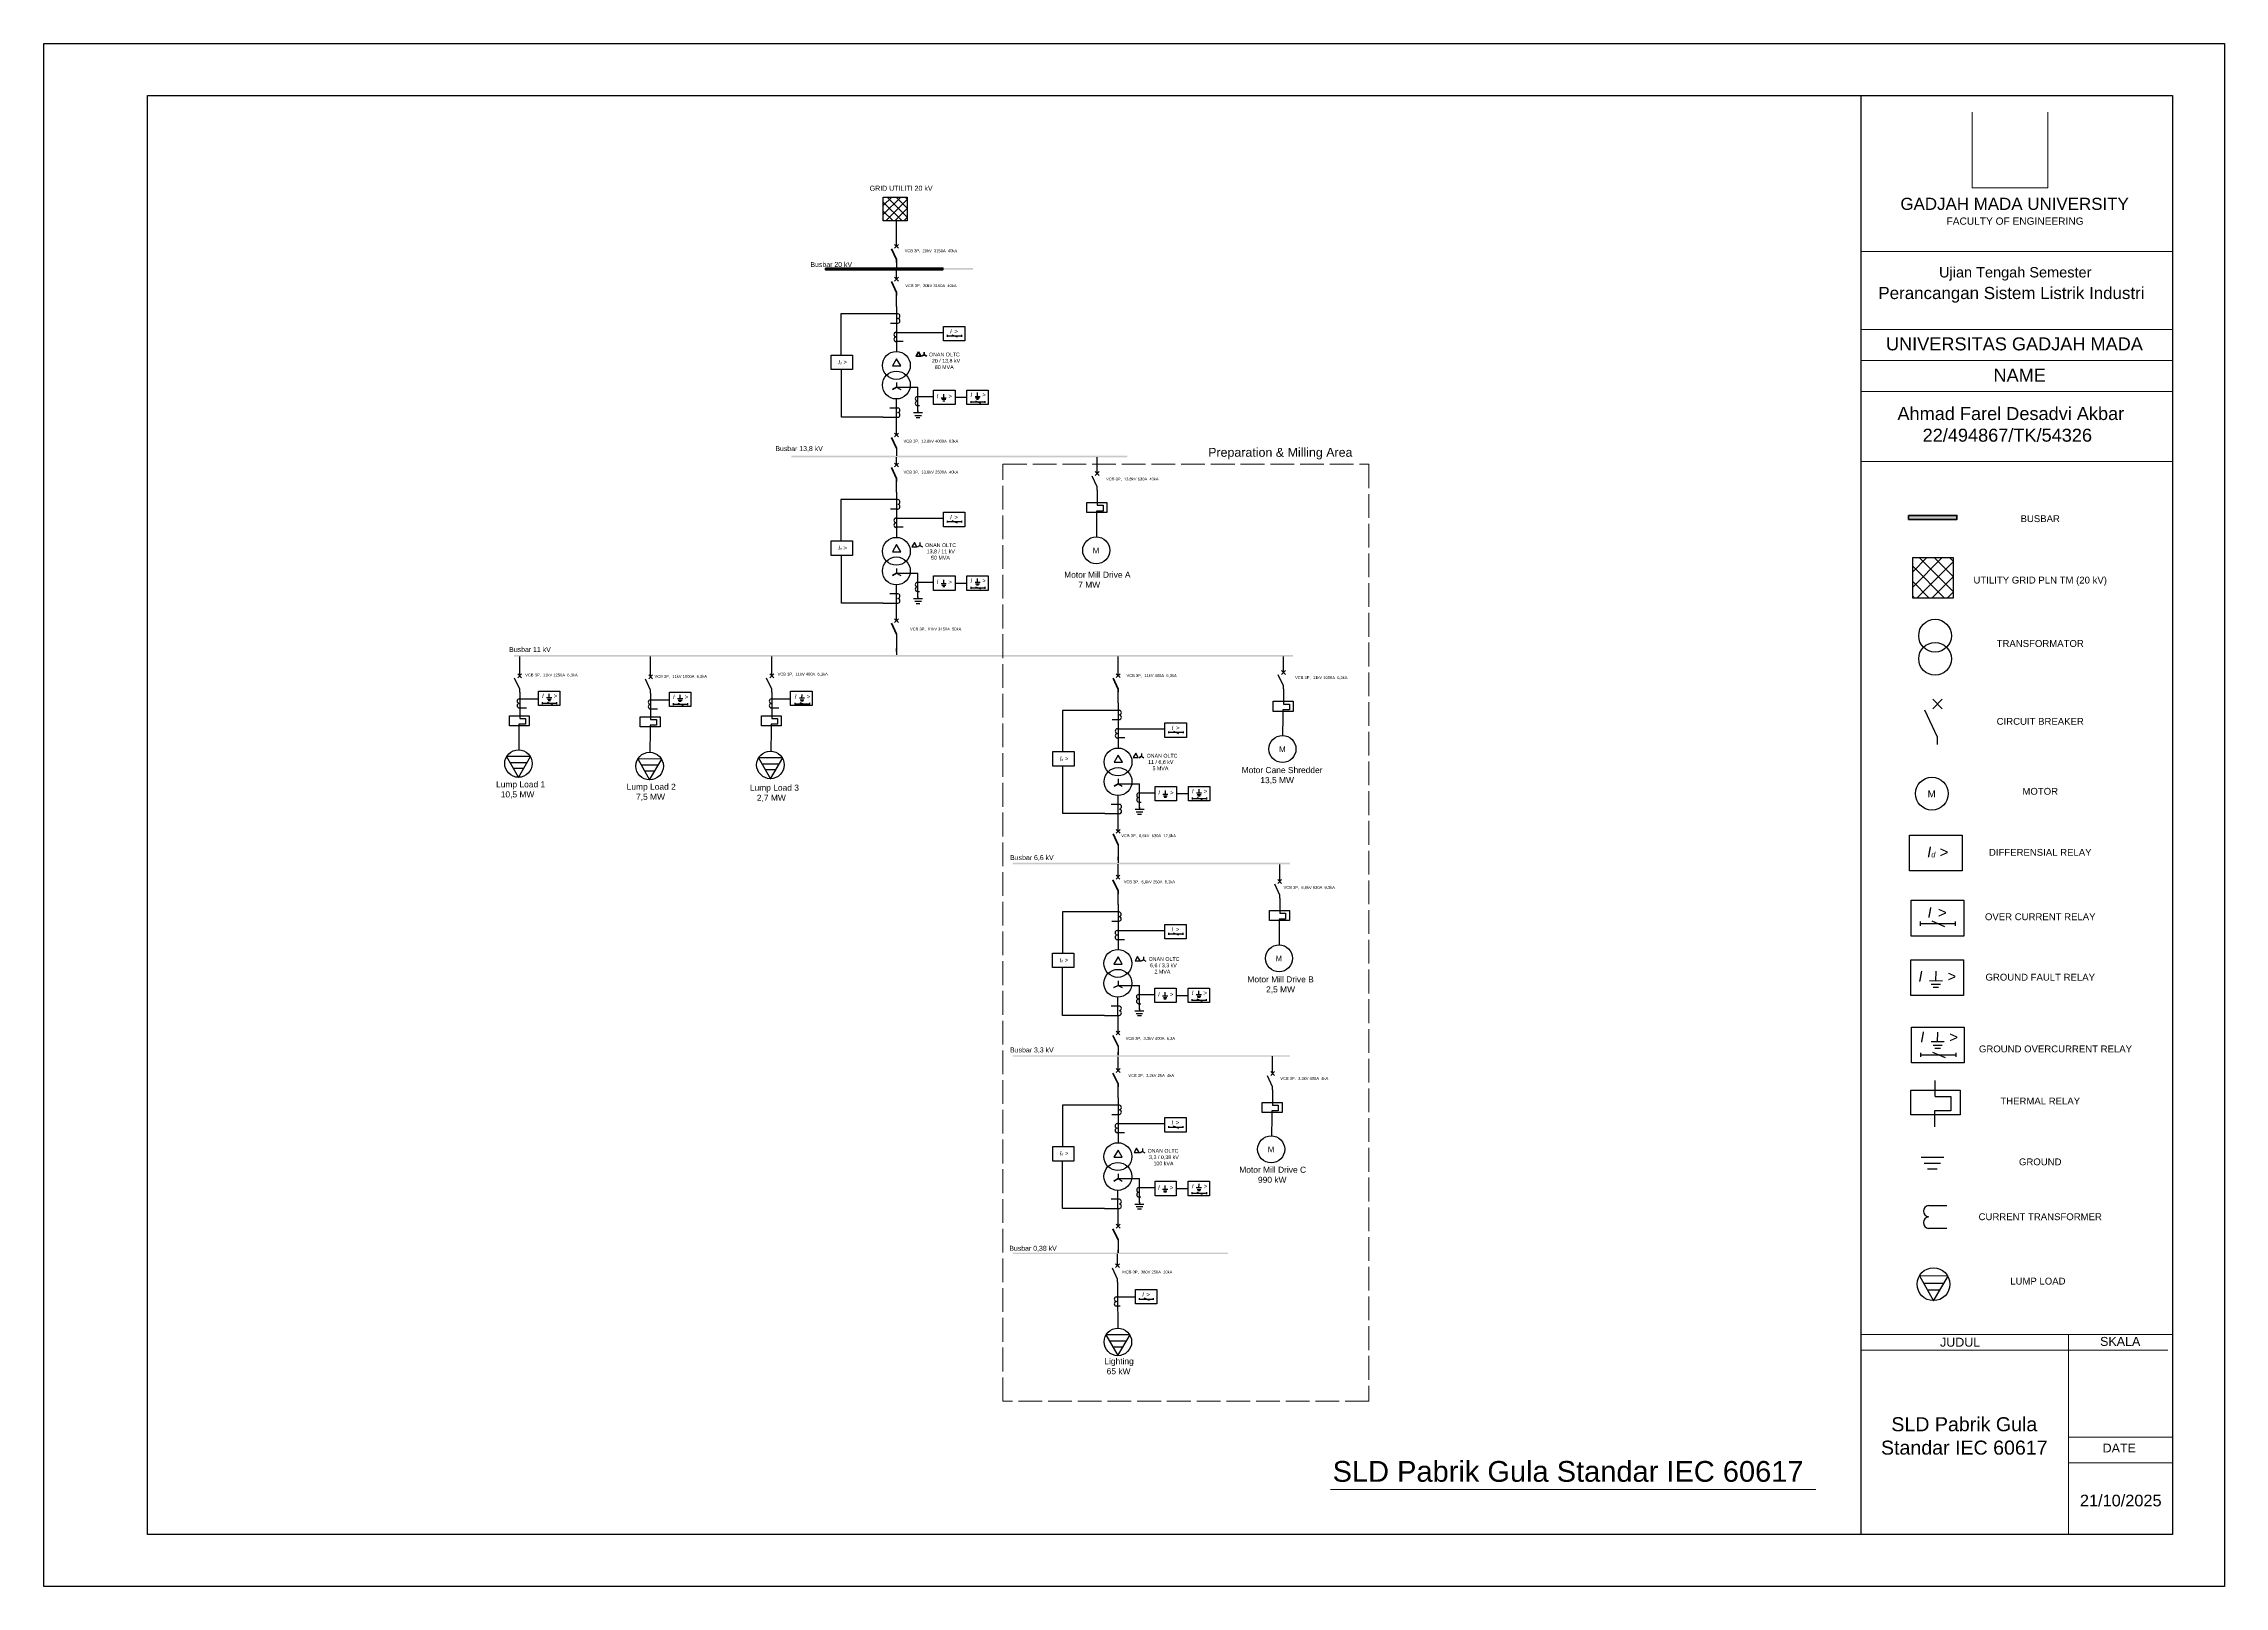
# Model space of a CAD drawing. Header units: inches. Extents: x 706 to 1807, y 1022 to 1800.
import ezdxf

# ---------------------------------------------------------------- set-up
doc = ezdxf.new("R2010")
doc.units = ezdxf.units.IN
doc.header["$MEASUREMENT"] = 0
doc.linetypes.add('ACAD_ISO02W100', pattern=[15, 12, -3])
doc.layers.add('Area_Boundary', color=9, linetype='ACAD_ISO02W100')
doc.layers.add('DOOR WINDOW 1 300', color=90, linetype='Continuous', lineweight=5)
doc.styles.add('750 judulskala150)', font='arial.ttf', dxfattribs={"height": 750})
doc.styles.get("Standard").update_dxf_attribs({"font": 'arial.ttf'})

msp = doc.modelspace()

# ---------------------------------------------------------------- hatches: boundary and pattern name
h = msp.add_hatch()
h.set_pattern_fill('ANSI37', color=256, scale=1.009784)
h.set_pattern_definition([(45, (1070.0684, 1599.232), (-2.26703, 2.26703), []), (135, (1070.0684, 1599.232), (-2.26703, -2.26703), [])])
h.paths.add_polyline_path([(1142.5, 1722.8), (1130.4, 1722.8), (1130.4, 1710.7), (1142.5, 1710.7)])
h = msp.add_hatch(color=256)
h.dxf.hatch_style = 1
h.paths.add_polyline_path([(1175.7, 1686.9), (1101.2, 1686.9), (1101.2, 1686.1), (1175.7, 1686.1)])
h = msp.add_hatch(color=256)
h.dxf.hatch_style = 1
h.paths.add_polyline_path([(1083.9, 1591.5), (1253.6, 1591.5), (1253.6, 1592.3), (1083.9, 1592.3)])
h = msp.add_hatch(color=256)
h.dxf.hatch_style = 1
h.paths.add_polyline_path([(1648, 1560.1), (1672.4, 1560.1), (1672.4, 1562.1), (1648, 1562.1)])
h = msp.add_hatch()
h.set_pattern_fill('ANSI37', color=256, scale=1.701724)
h.set_pattern_definition([(45, (1548.3597, 1332.524), (-3.82048, 3.82048), []), (135, (1548.3597, 1332.524), (-3.82048, -3.82048), [])])
h.paths.add_polyline_path([(1670.5, 1540.8), (1650.1, 1540.8), (1650.1, 1520.4), (1670.5, 1520.4)])
h = msp.add_hatch(color=256)
h.dxf.hatch_style = 1
h.paths.add_polyline_path([(943.9, 1490.8), (1337.3, 1490.9), (1337.3, 1491.7), (943.9, 1491.6)])
h = msp.add_hatch(color=256)
h.dxf.hatch_style = 1
h.paths.add_polyline_path([(1195.7, 1386.1), (1335.7, 1386.1), (1335.7, 1386.9), (1195.7, 1386.9)])
h = msp.add_hatch(color=256)
h.dxf.hatch_style = 1
h.paths.add_polyline_path([(1195.7, 1288.9), (1335.7, 1288.9), (1335.7, 1289.7), (1195.7, 1289.7)])
h = msp.add_hatch(color=256)
h.dxf.hatch_style = 1
h.paths.add_polyline_path([(1195.7, 1189.3), (1304.4, 1189.3), (1304.4, 1190.1), (1195.7, 1190.1)])

# ---------------------------------------------------------------- linework, layer by layer
for p, q in [((1130.4, 1710.7), (1130.4, 1722.8)), ((1130.4, 1722.8), (1142.5, 1722.8)), ((1142.5, 1722.8), (1142.5, 1710.7)), ((1142.5, 1710.7), (1130.4, 1710.7)), ((1137.1, 1698), (1137.1, 1710.7)), ((1137.1, 1689.7), (1137.1, 1686.9)), ((1137.1, 1681.3), (1137.1, 1686.1)), ((1130.3, 1663.8), (1109, 1663.8)), ((1109, 1663.8), (1109, 1643)), ((1137.1, 1667.6), (1137.1, 1673.1)), ((1137.1, 1667.6), (1137.1, 1644.8)), ((1144.2, 1654.5), (1160.8, 1654.5)), ((1162.6, 1653.2), (1162.6, 1652.3)), ((1162.6, 1652.8), (1169.8, 1652.8)), ((1165, 1653.3), (1167.6, 1652.2)), ((1169.8, 1653.2), (1169.8, 1652.3)), ((1109.2, 1611.7), (1109.2, 1635.7)), ((1137.1, 1626.8), (1135, 1625.6)), ((1135, 1625.6), (1137.1, 1626.8)), ((1137.1, 1629.2), (1137.1, 1626.8)), ((1137.1, 1626.8), (1139.2, 1625.6)), ((1137.1, 1626.8), (1147.9, 1626.8)), ((1137.1, 1602.7), (1137.1, 1620.8)), ((1147.5, 1622.2), (1149, 1622.2)), ((1147.9, 1614.5), (1147.9, 1626.8)), ((1155, 1622.2), (1155.8, 1622.2)), ((1160, 1620.7), (1161.9, 1620.7)), ((1160.4, 1620), (1161.5, 1620)), ((1160.9, 1621.3), (1161, 1623.3)), ((1166.6, 1621.8), (1172.5, 1621.8)), ((1174.5, 1619.8), (1174.5, 1618.9)), ((1174.5, 1619.4), (1181.7, 1619.4)), ((1176.9, 1619.9), (1179.5, 1618.8)), ((1177, 1621.4), (1178.9, 1621.4)), ((1177.4, 1620.7), (1178.5, 1620.7)), ((1178, 1622), (1178, 1624.1)), ((1181.7, 1619.8), (1181.7, 1618.9)), ((1130.3, 1611.7), (1109.2, 1611.7)), ((1146.3, 1612.6), (1149.6, 1612.6)), ((1146.9, 1611.5), (1148.9, 1611.5)), ((1147.5, 1617.5), (1148.6, 1617.5)), ((1147.9, 1614.9), (1147.9, 1613.8)), ((1137.1, 1596), (1137.1, 1592.2)), ((1137.1, 1587.5), (1137.1, 1591.5)), ((1238.4, 1583.2), (1238.4, 1591.5)), ((1137.1, 1573.8), (1137.1, 1579.3)), ((1238.4, 1576.5), (1235.8, 1581.9)), ((1237.4, 1584.2), (1239.4, 1582.2)), ((1239.4, 1584.2), (1237.4, 1582.2)), ((1238.4, 1574.9), (1238.4, 1576.5)), ((1238.4, 1574.9), (1238.4, 1568.6)), ((1130.3, 1570.1), (1109, 1570.1)), ((1109, 1570.1), (1109, 1549.2)), ((1137.1, 1573.8), (1137.1, 1551)), ((1241.4, 1564.3), (1238, 1564.3)), ((1238, 1564.3), (1238, 1561)), ((1238.4, 1568.6), (1238.4, 1567.2)), ((1238.4, 1567.2), (1241.4, 1567.2)), ((1241.4, 1567.2), (1241.4, 1564.3)), ((1144.2, 1560.7), (1160.8, 1560.7)), ((1162.6, 1559.4), (1162.6, 1558.5)), ((1162.6, 1559), (1169.8, 1559)), ((1165, 1559.5), (1167.6, 1558.4)), ((1169.8, 1559.4), (1169.8, 1558.5)), ((1238, 1561), (1238, 1551.4)), ((1109.2, 1517.9), (1109.2, 1541.9)), ((1148.9, 1546.9), (1147.7, 1546.2)), ((1147.7, 1546.2), (1148.9, 1546.9)), ((1148.9, 1548.4), (1148.9, 1546.9)), ((1148.9, 1546.9), (1150.2, 1546.2)), ((1137.1, 1533), (1135, 1531.8)), ((1135, 1531.8), (1137.1, 1533)), ((1137.1, 1535.4), (1137.1, 1533)), ((1137.1, 1533), (1139.2, 1531.8)), ((1137.1, 1533), (1147.9, 1533)), ((1147.9, 1520.7), (1147.9, 1533)), ((1650.1, 1520.4), (1650.1, 1540.8)), ((1650.1, 1540.8), (1670.5, 1540.8)), ((1670.5, 1540.8), (1670.5, 1520.4)), ((1137.1, 1509), (1137.1, 1527)), ((1147.5, 1528.4), (1149, 1528.4)), ((1147.5, 1523.7), (1148.6, 1523.7)), ((1147.9, 1521.1), (1147.9, 1520)), ((1155, 1528.4), (1155.8, 1528.4)), ((1160, 1526.9), (1161.9, 1526.9)), ((1160.4, 1526.2), (1161.5, 1526.2)), ((1160.9, 1527.5), (1161, 1529.6)), ((1166.6, 1528), (1172.5, 1528)), ((1174.5, 1526), (1174.5, 1525.1)), ((1174.5, 1525.6), (1181.7, 1525.6)), ((1176.9, 1526.1), (1179.5, 1525)), ((1177, 1527.6), (1178.9, 1527.6)), ((1177.4, 1527), (1178.5, 1527)), ((1178, 1528.2), (1178, 1530.3)), ((1181.7, 1526), (1181.7, 1525.1)), ((1670.5, 1520.4), (1650.1, 1520.4)), ((1130.3, 1517.9), (1109.2, 1517.9)), ((1146.3, 1518.8), (1149.6, 1518.8)), ((1146.9, 1517.7), (1148.9, 1517.7)), ((1137.1, 1502.2), (1137, 1494.9)), ((946.8, 1481.2), (946.8, 1490.9)), ((1012.9, 1489.1), (1012.9, 1490.9)), ((1012.9, 1480.6), (1012.9, 1489.1)), ((1074.1, 1481.2), (1074.1, 1490.9)), ((1137, 1493.4), (1137, 1491.7)), ((1249, 1481.2), (1249, 1490.9)), ((1332.4, 1482.9), (1332.4, 1490.9)), ((946.8, 1474.4), (944.2, 1479.9)), ((945.8, 1482.1), (947.7, 1480.2)), ((947.7, 1482.1), (945.8, 1480.2)), ((1012.9, 1473.9), (1010.4, 1479.4)), ((1012, 1481.6), (1013.9, 1479.7)), ((1013.9, 1481.6), (1012, 1479.7)), ((1074.1, 1474.4), (1071.5, 1479.9)), ((1073.1, 1482.1), (1075.1, 1480.2)), ((1075.1, 1482.1), (1073.1, 1480.2)), ((1332.4, 1476.1), (1329.8, 1481.6)), ((1331.4, 1483.9), (1333.4, 1481.9)), ((1333.4, 1483.9), (1331.4, 1481.9)), ((1332.4, 1474.6), (1332.4, 1476.1)), ((946.8, 1472.9), (946.8, 1474.4)), ((946.8, 1472.9), (946.8, 1466.5)), ((946.8, 1466.5), (946.8, 1460.9)), ((950.6, 1469.6), (956.3, 1469.6)), ((958.2, 1467.8), (958.2, 1466.9)), ((958.2, 1467.4), (965.4, 1467.4)), ((960.7, 1467.9), (963.3, 1466.8)), ((960.8, 1469.4), (962.7, 1469.4)), ((961.2, 1468.7), (962.3, 1468.7)), ((961.7, 1470), (961.7, 1472)), ((965.4, 1467.8), (965.4, 1466.9)), ((1012.9, 1472.4), (1012.9, 1473.9)), ((1012.9, 1472.4), (1012.9, 1466)), ((1012.9, 1466), (1012.9, 1460.4)), ((1016.8, 1469.1), (1022.4, 1469.1)), ((1024.3, 1467.3), (1024.3, 1466.4)), ((1024.3, 1466.9), (1031.5, 1466.9)), ((1026.7, 1467.4), (1029.4, 1466.3)), ((1026.9, 1468.9), (1028.8, 1468.9)), ((1027.2, 1468.3), (1028.4, 1468.3)), ((1027.8, 1469.5), (1027.8, 1471.6)), ((1031.5, 1467.3), (1031.5, 1466.4)), ((1074.1, 1472.9), (1074.1, 1474.4)), ((1074.1, 1472.9), (1074.1, 1466.5)), ((1074.1, 1466.5), (1074.1, 1460.9)), ((1078, 1469.6), (1083.6, 1469.6)), ((1085.8, 1467.6), (1085.8, 1466.7)), ((1085.8, 1467.1), (1093.1, 1467.1)), ((1088.3, 1467.7), (1090.9, 1466.6)), ((1088.4, 1469.1), (1090.3, 1469.1)), ((1088.8, 1468.5), (1089.9, 1468.5)), ((1089.3, 1469.8), (1089.4, 1471.8)), ((1093.1, 1467.6), (1093.1, 1466.7)), ((1249, 1467.5), (1249, 1473)), ((1249, 1467.5), (1249, 1444.7)), ((1332.4, 1474.6), (1332.4, 1468.3)), ((1332.4, 1468.3), (1332.4, 1466.9)), ((1332.4, 1466.9), (1335.4, 1466.9)), ((1335.4, 1466.9), (1335.4, 1464)), ((1660.2, 1469.3), (1665, 1464.5)), ((1665, 1469.3), (1660.2, 1464.5)), ((946.4, 1453.4), (946.3, 1443.8)), ((949.7, 1456.7), (946.4, 1456.7)), ((946.4, 1456.7), (946.4, 1453.4)), ((946.8, 1460.9), (946.8, 1459.6)), ((946.8, 1459.6), (949.7, 1459.6)), ((949.7, 1459.6), (949.7, 1456.7)), ((1015.9, 1456.2), (1012.6, 1456.2)), ((1012.6, 1456.2), (1012.6, 1452.9)), ((1012.9, 1460.4), (1012.9, 1459.1)), ((1012.9, 1459.1), (1015.9, 1459.1)), ((1015.9, 1459.1), (1015.9, 1456.2)), ((1073.7, 1453.4), (1073.6, 1443.7)), ((1077, 1456.7), (1073.7, 1456.7)), ((1073.7, 1456.7), (1073.7, 1453.4)), ((1074.1, 1460.9), (1074.1, 1459.6)), ((1074.1, 1459.6), (1077, 1459.6)), ((1077, 1459.6), (1077, 1456.7)), ((1242.1, 1463.7), (1220.9, 1463.7)), ((1220.9, 1463.7), (1220.9, 1442.9)), ((1256, 1454.4), (1272.6, 1454.4)), ((1332.1, 1460.7), (1332, 1451.1)), ((1335.4, 1464), (1332.1, 1464)), ((1332.1, 1464), (1332.1, 1460.7)), ((1662.6, 1450.2), (1656.3, 1463.8)), ((1012.6, 1452.9), (1012.5, 1443.2)), ((1012.5, 1443.2), (1012.5, 1442.6)), ((1073.6, 1443.7), (1073.7, 1443.1)), ((1274.4, 1453.1), (1274.4, 1452.2)), ((1274.4, 1452.7), (1281.7, 1452.7)), ((1276.9, 1453.2), (1279.5, 1452.1)), ((1281.7, 1453.1), (1281.7, 1452.2)), ((1662.6, 1446.5), (1662.6, 1450.2)), ((941.9, 1437.4), (950.6, 1437.4)), ((943.6, 1434.5), (948.8, 1434.5)), ((1008.1, 1436.2), (1016.8, 1436.2)), ((1009.8, 1433.2), (1015.1, 1433.2)), ((1069.2, 1436.7), (1077.9, 1436.7)), ((1070.9, 1433.8), (1076.1, 1433.8)), ((1221, 1411.6), (1221, 1435.6)), ((1260.7, 1440.6), (1259.5, 1439.8)), ((1259.5, 1439.8), (1260.7, 1440.6)), ((1260.7, 1442), (1260.7, 1440.6)), ((1260.7, 1440.6), (1262, 1439.8)), ((1249, 1426.7), (1246.9, 1425.5)), ((1246.9, 1425.5), (1249, 1426.7)), ((1249, 1402.6), (1248.9, 1420.7)), ((1249, 1429.1), (1249, 1426.7)), ((1249, 1426.7), (1251, 1425.5)), ((1249, 1426.7), (1259.8, 1426.7)), ((1259.4, 1422.1), (1260.9, 1422.1)), ((1259.8, 1414.4), (1259.8, 1426.7)), ((1266.8, 1422.1), (1267.6, 1422.1)), ((1271.9, 1420.6), (1273.7, 1420.6)), ((1272.8, 1421.2), (1272.8, 1423.2)), ((1278.4, 1421.7), (1284.4, 1421.7)), ((1288.9, 1421.3), (1290.8, 1421.3)), ((1289.2, 1420.6), (1290.4, 1420.6)), ((1289.8, 1421.9), (1289.8, 1424)), ((1242.2, 1411.6), (1221, 1411.6)), ((1258.1, 1412.5), (1261.4, 1412.5)), ((1258.8, 1411.4), (1260.8, 1411.4)), ((1259.4, 1417.4), (1260.5, 1417.4)), ((1259.8, 1414.8), (1259.8, 1413.7)), ((1272.2, 1419.9), (1273.3, 1419.9)), ((1286.3, 1419.7), (1286.3, 1418.8)), ((1286.3, 1419.3), (1293.5, 1419.3)), ((1288.7, 1419.8), (1291.4, 1418.7)), ((1293.5, 1419.7), (1293.5, 1418.8)), ((1249, 1395.9), (1249, 1389.8)), ((1249, 1388.2), (1249, 1386.8)), ((1248.9, 1379.5), (1248.9, 1386.1)), ((1329.6, 1378.3), (1331.5, 1376.3)), ((1331.5, 1378.3), (1329.6, 1376.3)), ((1330.6, 1377.3), (1330.6, 1386)), ((1248.9, 1365.7), (1248.9, 1371.2)), ((1248.9, 1365.7), (1248.9, 1343)), ((1330.6, 1370.5), (1328, 1376)), ((1330.6, 1369), (1330.6, 1370.5)), ((1330.6, 1369), (1330.6, 1362.7)), ((1242, 1362), (1220.8, 1362)), ((1220.8, 1362), (1220.8, 1341.2)), ((1333.5, 1358.4), (1330.2, 1358.4)), ((1330.2, 1358.4), (1330.2, 1355.1)), ((1330.2, 1355.1), (1330.3, 1345.5)), ((1330.6, 1362.7), (1330.6, 1361.3)), ((1330.6, 1361.3), (1333.5, 1361.3)), ((1333.5, 1361.3), (1333.5, 1358.4)), ((1653.8, 1357.2), (1653.8, 1355)), ((1653.8, 1356.1), (1671.6, 1356.1)), ((1659.8, 1357.5), (1666.2, 1354.7)), ((1671.6, 1357.2), (1671.6, 1355)), ((1255.9, 1352.7), (1272.5, 1352.7)), ((1274.3, 1351.4), (1274.3, 1350.5)), ((1274.3, 1350.9), (1281.6, 1350.9)), ((1276.8, 1351.5), (1279.4, 1350.4)), ((1281.6, 1351.4), (1281.6, 1350.5)), ((1220.9, 1309.8), (1220.9, 1333.9)), ((1261.7, 1337.9), (1260.4, 1337.2)), ((1260.4, 1337.2), (1261.7, 1337.9)), ((1261.7, 1339.4), (1261.7, 1337.9)), ((1261.7, 1337.9), (1263, 1337.2)), ((1248.9, 1324.9), (1246.8, 1323.8)), ((1246.8, 1323.8), (1248.9, 1324.9)), ((1248.9, 1327.3), (1248.9, 1324.9)), ((1248.9, 1324.9), (1250.9, 1323.8)), ((1248.9, 1324.9), (1259.7, 1324.9)), ((1259.7, 1312.7), (1259.7, 1324.9)), ((1272.7, 1319.5), (1272.7, 1321.5)), ((1289.7, 1320.2), (1289.7, 1322.2)), ((1659.5, 1325.5), (1664.1, 1325.5)), ((1660.4, 1324), (1663.2, 1324)), ((1661.8, 1327.1), (1661.9, 1332.1)), ((1248.9, 1300.9), (1248.8, 1319)), ((1258, 1310.8), (1261.3, 1310.8)), ((1259.3, 1320.4), (1260.8, 1320.4)), ((1259.3, 1315.7), (1260.4, 1315.7)), ((1259.7, 1313.1), (1259.7, 1311.9)), ((1266.7, 1320.4), (1267.5, 1320.4)), ((1271.8, 1318.8), (1273.6, 1318.8)), ((1272.1, 1318.2), (1273.2, 1318.2)), ((1278.3, 1319.9), (1284.3, 1319.9)), ((1286.2, 1318), (1286.2, 1317.1)), ((1286.2, 1317.5), (1293.4, 1317.5)), ((1288.6, 1318.1), (1291.3, 1317)), ((1288.8, 1319.5), (1290.7, 1319.5)), ((1289.1, 1318.9), (1290.3, 1318.9)), ((1293.4, 1318), (1293.4, 1317.1)), ((1242, 1309.8), (1220.9, 1309.8)), ((1258.7, 1309.7), (1260.7, 1309.7)), ((1662.7, 1296.4), (1662.8, 1301.4)), ((1248.9, 1294.2), (1248.9, 1291.2)), ((1248.9, 1282), (1248.9, 1288.9)), ((1326.9, 1280.5), (1326.9, 1289.2)), ((1654.1, 1290.9), (1654.1, 1288.8)), ((1654.1, 1289.8), (1671.9, 1289.8)), ((1660.1, 1291.2), (1666.5, 1288.5)), ((1660.4, 1294.8), (1665, 1294.8)), ((1661.3, 1293.2), (1664.1, 1293.2)), ((1671.9, 1290.9), (1671.9, 1288.8)), ((1326.9, 1273.7), (1324.4, 1279.2)), ((1326, 1281.5), (1327.9, 1279.5)), ((1327.9, 1281.5), (1326, 1279.5)), ((1248.9, 1268.2), (1248.9, 1273.7)), ((1248.9, 1268.2), (1248.9, 1245.5)), ((1326.9, 1272.2), (1326.9, 1273.7)), ((1326.9, 1272.2), (1326.9, 1265.9)), ((1661.5, 1268.8), (1661.5, 1277)), ((1661.5, 1268.8), (1669.3, 1268.8)), ((1669.3, 1268.8), (1669.3, 1261.7)), ((1242.1, 1264.5), (1220.8, 1264.5)), ((1220.8, 1264.5), (1220.8, 1243.7)), ((1255.9, 1255.2), (1272.5, 1255.2)), ((1326.5, 1258.3), (1326.4, 1249.1)), ((1329.8, 1261.6), (1326.5, 1261.6)), ((1326.5, 1261.6), (1326.5, 1258.3)), ((1326.9, 1265.9), (1326.9, 1264.5)), ((1326.9, 1264.5), (1329.8, 1264.5)), ((1329.8, 1264.5), (1329.8, 1261.6)), ((1669.3, 1261.7), (1661.1, 1261.7)), ((1661.1, 1261.7), (1661.1, 1253.6)), ((1274.3, 1253.9), (1274.3, 1253)), ((1274.3, 1253.4), (1281.6, 1253.4)), ((1276.8, 1254), (1279.4, 1252.9)), ((1281.6, 1253.9), (1281.6, 1253)), ((1220.9, 1212.3), (1220.9, 1236.3)), ((1261.2, 1241.1), (1259.9, 1240.4)), ((1259.9, 1240.4), (1261.2, 1241.1)), ((1261.2, 1242.6), (1261.2, 1241.1)), ((1261.2, 1241.1), (1262.4, 1240.4)), ((1655.9, 1235.2), (1664.2, 1235.2)), ((1248.9, 1227.4), (1246.8, 1226.2)), ((1246.8, 1226.2), (1248.9, 1227.4)), ((1248.9, 1229.8), (1248.9, 1227.4)), ((1248.9, 1227.4), (1251, 1226.2)), ((1248.9, 1227.4), (1259.7, 1227.4)), ((1259.3, 1222.9), (1260.8, 1222.9)), ((1259.7, 1215.2), (1259.7, 1227.4)), ((1266.8, 1222.9), (1267.6, 1222.9)), ((1272.7, 1222), (1272.7, 1224)), ((1278.3, 1222.4), (1284.3, 1222.4)), ((1289.7, 1222.7), (1289.8, 1224.7)), ((1657.5, 1232.4), (1662.5, 1232.4)), ((1242.1, 1212.3), (1220.9, 1212.3)), ((1248.9, 1203.4), (1248.8, 1221.5)), ((1258, 1213.3), (1261.4, 1213.3)), ((1258.7, 1212.1), (1260.7, 1212.1)), ((1259.3, 1218.2), (1260.4, 1218.2)), ((1259.7, 1215.6), (1259.7, 1214.4)), ((1271.8, 1221.3), (1273.6, 1221.3)), ((1272.1, 1220.7), (1273.3, 1220.7)), ((1286.2, 1220.5), (1286.2, 1219.6)), ((1286.2, 1220), (1293.5, 1220)), ((1288.7, 1220.6), (1291.3, 1219.5)), ((1288.8, 1222), (1290.7, 1222)), ((1289.2, 1221.4), (1290.3, 1221.4)), ((1293.5, 1220.5), (1293.5, 1219.6)), ((1248.7, 1183.5), (1248.7, 1189.5)), ((1248.9, 1196.6), (1248.9, 1191.4)), ((1248.7, 1176.7), (1246.1, 1182.2)), ((1247.7, 1184.4), (1249.6, 1182.5)), ((1249.6, 1184.4), (1247.7, 1182.5)), ((1248.7, 1175.2), (1248.7, 1176.7)), ((1248.7, 1175.2), (1248.7, 1168.8)), ((1248.7, 1168.8), (1248.8, 1152)), ((1252.1, 1167.7), (1257.7, 1167.7)), ((1261.9, 1167.2), (1264.6, 1166)), ((1655.6, 1174.7), (1665.9, 1174.7)), ((1657.6, 1171.2), (1663.8, 1171.2)), ((1259.5, 1167), (1259.5, 1166.2)), ((1259.5, 1166.6), (1266.7, 1166.6)), ((1266.7, 1167), (1266.7, 1166.2)), ((1244.5, 1145.6), (1253.2, 1145.6)), ((1246.2, 1142.6), (1251.5, 1142.6))]:
    msp.add_line(p, q)
at = {"lineweight": 50}
for p, q in [((1137.1, 1691.2), (1134.5, 1696.7)), ((1136.1, 1698.9), (1138.1, 1697)), ((1138.1, 1698.9), (1136.1, 1697)), ((1137.1, 1689.7), (1137.1, 1691.2)), ((1137.1, 1674.6), (1134.5, 1680.1)), ((1136.1, 1682.3), (1138.1, 1680.4)), ((1138.1, 1682.3), (1136.1, 1680.4)), ((1137.1, 1673.1), (1137.1, 1674.6)), ((1137.1, 1596), (1134.5, 1601.5)), ((1136.1, 1603.7), (1138.1, 1601.8)), ((1138.1, 1603.7), (1136.1, 1601.8)), ((1137.1, 1580.8), (1134.5, 1586.3)), ((1136.1, 1588.5), (1138.1, 1586.6)), ((1138.1, 1588.5), (1136.1, 1586.6)), ((1137.1, 1579.3), (1137.1, 1580.8)), ((1136.1, 1509.9), (1138.1, 1508)), ((1138.1, 1509.9), (1136.1, 1508)), ((1137.1, 1502.2), (1134.5, 1507.7)), ((1137, 1493.4), (1137, 1494.9)), ((1249, 1474.5), (1246.4, 1480)), ((1248, 1482.2), (1249.9, 1480.3)), ((1249.9, 1482.2), (1248, 1480.3)), ((1249, 1473), (1249, 1474.5)), ((1249, 1395.9), (1246.4, 1401.4)), ((1248, 1403.6), (1249.9, 1401.7)), ((1249.9, 1403.6), (1248, 1401.7)), ((1249, 1388.2), (1249, 1389.8)), ((1248.9, 1372.7), (1246.3, 1378.2)), ((1247.9, 1380.5), (1249.8, 1378.5)), ((1249.8, 1380.5), (1247.9, 1378.5)), ((1248.9, 1371.2), (1248.9, 1372.7)), ((1248.9, 1294.2), (1246.3, 1299.7)), ((1247.9, 1301.9), (1249.8, 1299.9)), ((1249.8, 1301.9), (1247.9, 1299.9)), ((1248.9, 1289.7), (1248.9, 1291.2)), ((1248.9, 1275.2), (1246.3, 1280.7)), ((1247.9, 1282.9), (1249.9, 1281)), ((1249.9, 1282.9), (1247.9, 1281)), ((1248.9, 1273.7), (1248.9, 1275.2)), ((1248.9, 1196.6), (1246.3, 1202.1)), ((1247.9, 1204.4), (1249.9, 1202.4)), ((1249.9, 1204.4), (1247.9, 1202.4)), ((1248.9, 1189.9), (1248.9, 1191.4))]:
    msp.add_line(p, q, dxfattribs=at)
at = {"lineweight": 60}
for p, q in [((1151, 1643.1), (1149.7, 1642.4)), ((1149.7, 1642.4), (1151, 1643.1)), ((1151, 1644.5), (1151, 1643.1)), ((1151, 1643.1), (1152.3, 1642.4))]:
    msp.add_line(p, q, dxfattribs=at)
at = {"lineweight": 53}
for points in [[(1101.2, 1686.9), (1160.5, 1686.9), (1160.5, 1686.1), (1101.2, 1686.1)], [(1648, 1562.1), (1672.4, 1562.1), (1672.4, 1560.1), (1648, 1560.1)]]:
    msp.add_lwpolyline(points, close=True, dxfattribs=at)
for points in [[(1137.7, 1663.8), (1130.3, 1663.8)], [(1134, 1659.2), (1137.7, 1659.2)], [(1136.7, 1654.5), (1144.2, 1654.5)], [(1140.4, 1649.9), (1136.7, 1649.9)], [(1149, 1622.2), (1155, 1622.2)], [(1162.2, 1621.3), (1159.6, 1621.3)], [(1179.3, 1622), (1176.7, 1622)], [(1130.3, 1611.7), (1137.8, 1611.7)], [(1137.8, 1616.3), (1133.7, 1616.3)], [(1150.2, 1613.8), (1145.6, 1613.8)], [(1137.7, 1570.1), (1130.3, 1570.1)], [(1134, 1565.4), (1137.7, 1565.4)], [(1136.7, 1560.7), (1144.2, 1560.7)], [(1140.4, 1556.1), (1136.7, 1556.1)], [(1137.8, 1522.5), (1133.7, 1522.5)], [(1150.2, 1520), (1145.6, 1520)], [(1149, 1528.4), (1155, 1528.4)], [(1162.2, 1527.5), (1159.6, 1527.5)], [(1179.3, 1528.2), (1176.7, 1528.3)], [(1130.3, 1517.9), (1137.8, 1517.9)], [(946.5, 1469.6), (950.6, 1469.6)], [(950.3, 1464.9), (946.5, 1464.9)], [(963, 1470), (960.4, 1470)], [(1012.7, 1469.1), (1016.8, 1469.1)], [(1016.4, 1464.4), (1012.7, 1464.4)], [(1029.1, 1469.5), (1026.5, 1469.5)], [(1073.9, 1469.6), (1078, 1469.6)], [(1077.6, 1464.9), (1073.9, 1464.9)], [(1090.6, 1469.8), (1088, 1469.8)], [(1249.6, 1463.7), (1242.1, 1463.7)], [(1245.9, 1459.1), (1249.6, 1459.1)], [(1248.6, 1454.4), (1256, 1454.4)], [(1252.3, 1449.8), (1248.6, 1449.8)], [(1260.9, 1422.1), (1266.8, 1422.1)], [(1274.1, 1421.2), (1271.5, 1421.2)], [(1291.1, 1421.9), (1288.5, 1421.9)], [(1242.2, 1411.6), (1249.6, 1411.6)], [(1249.6, 1416.2), (1245.5, 1416.2)], [(1262.1, 1413.7), (1257.5, 1413.7)], [(1249.5, 1362), (1242, 1362)], [(1245.8, 1357.3), (1249.5, 1357.3)], [(1248.5, 1352.7), (1255.9, 1352.7)], [(1252.2, 1348), (1248.5, 1348)], [(1665.1, 1327.1), (1658.6, 1327.2)], [(1249.5, 1314.5), (1245.4, 1314.5)], [(1262, 1311.9), (1257.4, 1312)], [(1260.8, 1320.4), (1266.7, 1320.4)], [(1274, 1319.5), (1271.4, 1319.5)], [(1291, 1320.2), (1288.4, 1320.2)], [(1242, 1309.8), (1249.5, 1309.8)], [(1666, 1296.4), (1659.5, 1296.4)], [(1249.5, 1264.5), (1242.1, 1264.5)], [(1245.8, 1259.8), (1249.5, 1259.8)], [(1248.5, 1255.2), (1255.9, 1255.2)], [(1252.2, 1250.5), (1248.5, 1250.5)], [(1665.8, 1238.1), (1654.3, 1238.1)], [(1260.8, 1222.9), (1266.8, 1222.9)], [(1291.1, 1222.7), (1288.4, 1222.7)], [(1242.1, 1212.3), (1249.5, 1212.3)], [(1249.5, 1217), (1245.5, 1217)], [(1262, 1214.4), (1257.4, 1214.4)], [(1274, 1222), (1271.4, 1222)], [(1658.1, 1213.8), (1667.3, 1213.8)], [(1667.3, 1202.3), (1658.1, 1202.3)], [(1248, 1167.7), (1252.1, 1167.7)], [(1249.9, 1163.1), (1248, 1163.1)]]:
    msp.add_lwpolyline(points)
for points in [[(1160.8, 1657.5), (1171.5, 1657.5), (1171.5, 1650.2), (1160.8, 1650.2)], [(1104.1, 1643), (1114.9, 1643), (1114.9, 1635.7), (1104.1, 1635.7)], [(1137.1, 1641.2), (1135.1, 1637.6), (1139.2, 1637.6)], [(1155.8, 1625.4), (1166.6, 1625.4), (1166.6, 1618.1), (1155.8, 1618.1)], [(1172.5, 1625.4), (1183.3, 1625.4), (1183.3, 1618.1), (1172.5, 1618.1)], [(1160.8, 1563.7), (1171.5, 1563.7), (1171.5, 1556.4), (1160.8, 1556.4)], [(1233.2, 1568.6), (1243.3, 1568.6), (1243.3, 1563.5), (1233.2, 1563.5)], [(1104.1, 1549.2), (1114.9, 1549.2), (1114.9, 1541.9), (1104.1, 1541.9)], [(1137.1, 1547.4), (1135.1, 1543.8), (1139.2, 1543.8)], [(1146.1, 1548.5), (1144.8, 1546.3), (1147.3, 1546.3)], [(1155.8, 1531.6), (1166.6, 1531.6), (1166.6, 1524.3), (1155.8, 1524.3)], [(1172.5, 1531.6), (1183.3, 1531.6), (1183.3, 1524.3), (1172.5, 1524.3)], [(956.3, 1473.4), (967, 1473.4), (967, 1466.1), (956.3, 1466.1)], [(1022.4, 1472.9), (1033.2, 1472.9), (1033.2, 1465.6), (1022.4, 1465.6)], [(1083.6, 1473.4), (1094.4, 1473.4), (1094.4, 1466.1), (1083.6, 1466.1)], [(1327.2, 1468.3), (1337.3, 1468.3), (1337.3, 1463.2), (1327.2, 1463.2)], [(941.6, 1460.9), (951.6, 1460.9), (951.6, 1455.9), (941.6, 1455.9)], [(1007.7, 1460.4), (1017.8, 1460.4), (1017.8, 1455.4), (1007.7, 1455.4)], [(1068.9, 1460.9), (1078.9, 1460.9), (1078.9, 1455.9), (1068.9, 1455.9)], [(1272.6, 1457.4), (1283.4, 1457.4), (1283.4, 1450.1), (1272.6, 1450.1)], [(1215.9, 1442.9), (1226.7, 1442.9), (1226.7, 1435.6), (1215.9, 1435.6)], [(946.2, 1429.9), (952.3, 1440.4), (940.2, 1440.5)], [(1012.4, 1428.7), (1018.6, 1439.1), (1006.4, 1439.2)], [(1073.4, 1429.2), (1079.6, 1439.7), (1067.4, 1439.8)], [(1249, 1441.1), (1246.9, 1437.5), (1251.1, 1437.5)], [(1257.9, 1442.2), (1256.6, 1440), (1259.1, 1440)], [(1267.6, 1425.3), (1278.4, 1425.3), (1278.4, 1418), (1267.6, 1418)], [(1284.4, 1425.3), (1295.2, 1425.3), (1295.2, 1418), (1284.4, 1418)], [(1648.5, 1400.8), (1675.1, 1400.8), (1675.1, 1382.8), (1648.5, 1382.8)], [(1649.3, 1367.9), (1675.9, 1367.9), (1675.9, 1349.8), (1649.3, 1349.8)], [(1272.5, 1355.7), (1283.3, 1355.7), (1283.3, 1348.4), (1272.5, 1348.4)], [(1325.3, 1362.7), (1335.4, 1362.7), (1335.4, 1357.6), (1325.3, 1357.6)], [(1215.8, 1341.2), (1226.6, 1341.2), (1226.6, 1333.9), (1215.8, 1333.9)], [(1248.9, 1339.3), (1246.8, 1335.7), (1251, 1335.7)], [(1258.8, 1339.5), (1257.6, 1337.3), (1260.1, 1337.3)], [(1649.1, 1337.9), (1675.7, 1337.9), (1675.7, 1319.8), (1649.1, 1319.8)], [(1267.5, 1323.6), (1278.3, 1323.6), (1278.3, 1316.3), (1267.5, 1316.3)], [(1284.3, 1323.6), (1295.1, 1323.6), (1295.1, 1316.3), (1284.3, 1316.3)], [(1649.5, 1303.9), (1676.1, 1303.9), (1676.1, 1285.8), (1649.5, 1285.8)], [(1649.1, 1272.1), (1674, 1272.1), (1674, 1259.6), (1649.1, 1259.6)], [(1272.5, 1258.2), (1283.3, 1258.2), (1283.3, 1250.9), (1272.5, 1250.9)], [(1321.6, 1265.9), (1331.7, 1265.9), (1331.7, 1260.8), (1321.6, 1260.8)], [(1215.9, 1243.7), (1226.6, 1243.7), (1226.6, 1236.3), (1215.9, 1236.3)], [(1248.9, 1241.8), (1246.8, 1238.2), (1251, 1238.2)], [(1258.3, 1242.7), (1257, 1240.6), (1259.6, 1240.6)], [(1267.6, 1226.1), (1278.3, 1226.1), (1278.3, 1218.8), (1267.6, 1218.8)], [(1284.3, 1226.1), (1295.1, 1226.1), (1295.1, 1218.8), (1284.3, 1218.8)], [(1660.6, 1165.8), (1668, 1178.2), (1653.5, 1178.4)], [(1257.7, 1171.5), (1268.5, 1171.5), (1268.5, 1164.2), (1257.7, 1164.2)], [(1248.8, 1138.1), (1255, 1148.5), (1242.8, 1148.6)]]:
    msp.add_lwpolyline(points, close=True)
at = {"lineweight": 60}
msp.add_lwpolyline([(1148.1, 1644.7), (1146.9, 1642.5), (1149.4, 1642.5)], close=True, dxfattribs=at)
for centre, radius in [((1137, 1637.8), 7.03), ((1137, 1627.9), 7.03), ((1137, 1544), 7.03), ((1237.9, 1544.5), 6.83), ((1137, 1534.1), 7.03), ((1661.4, 1501.4), 8.27), ((1661.4, 1489.7), 8.27), ((946.2, 1436.9), 6.96), ((1012.4, 1435.6), 6.96), ((1073.4, 1436.2), 6.96), ((1248.9, 1437.7), 7.03), ((1331.9, 1444.2), 6.83), ((1248.9, 1427.8), 7.03), ((1659.8, 1421.7), 8.27), ((1330.2, 1338.6), 6.83), ((1248.8, 1336), 7.03), ((1248.8, 1326), 7.03), ((1248.8, 1238.5), 7.03), ((1326.2, 1242.2), 6.83), ((1248.8, 1228.5), 7.03), ((1660.6, 1174.1), 8.27), ((1248.8, 1145), 6.96)]:
    msp.add_circle(centre, radius)
for centre, radius, start, end in [((1137.6, 1662.7), 1.18, 277.5613, 82.4387), ((1136.9, 1653.4), 1.18, 97.5613, 262.4387), ((1136.9, 1651), 1.18, 97.5613, 262.4387), ((1137.6, 1660.3), 1.18, 277.5613, 82.4387), ((1147.7, 1621), 1.18, 97.5613, 262.4387), ((1147.7, 1618.7), 1.18, 97.5613, 262.4387), ((1137.6, 1615.2), 1.18, 277.5613, 82.4387), ((1137.6, 1612.8), 1.18, 277.5613, 82.4387), ((1137.6, 1568.9), 1.18, 277.5613, 82.4387), ((1137.6, 1566.5), 1.18, 277.5613, 82.4387), ((1136.9, 1559.6), 1.18, 97.5613, 262.4387), ((1136.9, 1557.2), 1.18, 97.5613, 262.4387), ((1137.6, 1521.4), 1.18, 277.5613, 82.4387), ((1137.6, 1519), 1.18, 277.5613, 82.4387), ((1147.7, 1527.2), 1.18, 97.5613, 262.4387), ((1147.7, 1524.9), 1.18, 97.5613, 262.4387), ((946.7, 1468.4), 1.18, 97.5613, 262.4387), ((946.7, 1466.1), 1.18, 97.5613, 262.4387), ((1012.9, 1467.9), 1.18, 97.5613, 262.4387), ((1012.9, 1465.6), 1.18, 97.5613, 262.4387), ((1074, 1468.4), 1.18, 97.5613, 262.4387), ((1074, 1466.1), 1.18, 97.5613, 262.4387), ((1248.7, 1453.3), 1.18, 97.5613, 262.4387), ((1249.4, 1462.6), 1.18, 277.5613, 82.4387), ((1249.4, 1460.2), 1.18, 277.5613, 82.4387), ((1248.7, 1450.9), 1.18, 97.5613, 262.4387), ((1259.5, 1420.9), 1.18, 97.5613, 262.4387), ((1249.5, 1415.1), 1.18, 277.5613, 82.4387), ((1249.5, 1412.7), 1.18, 277.5613, 82.4387), ((1259.5, 1418.6), 1.18, 97.5613, 262.4387), ((1249.3, 1360.8), 1.18, 277.5613, 82.4387), ((1249.3, 1358.5), 1.18, 277.5613, 82.4387), ((1248.6, 1351.5), 1.18, 97.5613, 262.4387), ((1248.6, 1349.2), 1.18, 97.5613, 262.4387), ((1249.4, 1313.3), 1.18, 277.5613, 82.4387), ((1249.4, 1311), 1.18, 277.5613, 82.4387), ((1259.4, 1319.2), 1.18, 97.5613, 262.4387), ((1259.4, 1316.9), 1.18, 97.5613, 262.4387), ((1248.6, 1254), 1.18, 97.5613, 262.4387), ((1249.4, 1263.3), 1.18, 277.5613, 82.4387), ((1249.4, 1261), 1.18, 277.5613, 82.4387), ((1248.6, 1251.7), 1.18, 97.5613, 262.4387), ((1259.5, 1221.7), 1.18, 97.5613, 262.4387), ((1249.4, 1215.8), 1.18, 277.5613, 82.4387), ((1249.4, 1213.5), 1.18, 277.5613, 82.4387), ((1259.5, 1219.3), 1.18, 97.5613, 262.4387), ((1658.5, 1211), 2.91, 97.5613, 262.4387), ((1658.5, 1205.2), 2.91, 97.5613, 262.4387), ((1248.2, 1166.6), 1.18, 97.5613, 262.4387), ((1248.2, 1164.2), 1.18, 97.5613, 262.4387)]:
    msp.add_arc(centre, radius, start, end)
at = {"layer": 'Area_Boundary', "lineweight": 9}
msp.add_lwpolyline([(1190.8, 1587.9), (1375.6, 1587.9), (1375.6, 1115.1), (1190.8, 1115.1)], close=True, dxfattribs=at)
at = {"layer": 'DOOR WINDOW 1 300', "color": 7, "lineweight": 30, "transparency": 33554687}
msp.add_line((1624, 1774), (1624, 1047.8), dxfattribs=at)
at = {"layer": 'DOOR WINDOW 1 300', "color": 7, "transparency": 33554687}
for p, q in [((1680.2, 1727.5), (1680.2, 1765.6)), ((1718.3, 1765.6), (1718.3, 1727.5)), ((1718.3, 1727.5), (1680.2, 1727.5)), ((1624, 1695.3), (1781.2, 1695.3)), ((1624, 1695.3), (1781.2, 1695.3)), ((1624, 1695.3), (1781.2, 1695.3)), ((1624, 1656), (1781.2, 1656)), ((1624, 1656), (1781.2, 1656)), ((1624, 1640.3), (1781.2, 1640.3)), ((1624, 1640.3), (1781.2, 1640.3)), ((1624, 1624.6), (1781.2, 1624.6)), ((1624, 1624.6), (1781.2, 1624.6)), ((1624, 1589.3), (1781.2, 1589.3)), ((1624, 1148.8), (1781.2, 1148.8)), ((1728.8, 1148.8), (1728.8, 1100.3)), ((1728.8, 1148.8), (1728.8, 1047.8)), ((1624, 1140.9), (1778.9, 1140.9)), ((1728.8, 1097), (1781.2, 1097)), ((1728.8, 1097), (1781.2, 1097)), ((1728.8, 1083.9), (1781.2, 1083.9)), ((1728.8, 1083.9), (1781.2, 1083.9))]:
    msp.add_line(p, q, dxfattribs=at)
at = {"layer": 'DOOR WINDOW 1 300', "color": 7}
msp.add_line((1356.1, 1070.6), (1601.2, 1070.6), dxfattribs=at)
at = {"layer": 'DOOR WINDOW 1 300', "color": 7, "lineweight": 30, "transparency": 33554687}
for points in [[(706.5, 1800.2), (1807.5, 1800.2), (1807.5, 1021.6), (706.5, 1021.6)], [(758.9, 1774), (1781.2, 1774), (1781.2, 1047.8), (758.9, 1047.8)]]:
    msp.add_lwpolyline(points, close=True, dxfattribs=at)

# ---------------------------------------------------------------- texts
at = {"attachment_point": 1}
for s, width, gutter_width, insert, char_height in [('{\\C0;GRID UTILITI 20 kV}', 32.967, 12.7, (1123.5, 1728.5), 2.543), ('{\\C0;Busbar 20 kV}', 32.51, 12.5, (1093.6, 1690), 2.508), ('{\\fArial|b0|i1|c0|p34;I\\H0.50195x;   \\H1.99229x;>}', 8.342, 10.8, (1164.1, 1656.1), 2.169), ('{\\fArial|b0|i1|c0|p34;I\\H0.50195x;d  \\H1.99229x;>}', 7.105, 10.8, (1107.7, 1640.6), 2.169), ('{\\C0; ONAN OLTC^J   20 / 13,8 kV\\P     80 MVA}', 24.773, 9.55, (1152.7, 1644.3), 1.911), ('{\\fArial|b0|i1|c0|p34;I\\H0.50195x;            \\H1.99229x;>}', 8.342, 10.8, (1157.3, 1623.4), 2.169), ('{\\fArial|b0|i1|c0|p34;I\\H0.50195x;            \\H1.99229x;>}', 8.342, 10.8, (1174.4, 1624.1), 2.169), ('{\\C0;Busbar 13,8 kV}', 32.51, 12.5, (1075.9, 1597.1), 2.508), ('{\\C0;Preparation & Milling Area}', 84.93, 22.5, (1294.4, 1596.2), 4.49), ('{\\fArial|b0|i1|c0|p34;I\\H0.50195x;   \\H1.99229x;>}', 8.342, 10.8, (1164.1, 1562.3), 2.169), ('\\pxqc;BUSBAR', 85.988, 17.3, (1671.5, 1562.2), 3.458), ('{\\fArial|b0|i1|c0|p34;I\\H0.50195x;d  \\H1.99229x;>}', 7.105, 10.8, (1107.7, 1546.8), 2.169), ('{\\C0; ONAN OLTC^J  13,8 / 11 kV\\P     50 MVA}', 24.773, 9.55, (1150.8, 1548.1), 1.911), ('\\pxqc;M', 9.349, 14.3, (1233.1, 1545.8), 2.85), ('{\\C0;Motor Mill Drive A\\P      7 MW}', 39.428, 15.2, (1221.7, 1533.7), 3.041), ('\\pxqc;UTILITY GRID PLN TM (20 kV)', 85.988, 17.3, (1671.5, 1531.2), 3.458), ('{\\fArial|b0|i1|c0|p34;I\\H0.50195x;            \\H1.99229x;>}', 8.342, 10.8, (1157.3, 1529.6), 2.169), ('{\\fArial|b0|i1|c0|p34;I\\H0.50195x;            \\H1.99229x;>}', 8.342, 10.8, (1174.4, 1530.3), 2.169), ('\\pxqc;TRANSFORMATOR', 85.988, 17.3, (1671.5, 1499.2), 3.458), ('{\\C0;Busbar 11 kV}', 32.51, 12.5, (941.5, 1495.7), 2.508), ('{\\fArial|b0|i1|c0|p34;I\\H0.50195x;            \\H1.99229x;>}', 8.342, 10.8, (958.1, 1472.1), 2.169), ('{\\fArial|b0|i1|c0|p34;I\\H0.50195x;            \\H1.99229x;>}', 8.342, 10.8, (1024.2, 1471.6), 2.169), ('{\\fArial|b0|i1|c0|p34;I\\H0.50195x;            \\H1.99229x;>}', 8.342, 10.8, (1085.7, 1471.8), 2.169), ('{\\fArial|b0|i1|c0|p34;I\\H0.50195x;   \\H1.99229x;>}', 8.342, 10.8, (1276, 1456), 2.169), ('\\pxqc;CIRCUIT BREAKER', 85.988, 17.3, (1671.5, 1459.9), 3.458), ('\\pxqc;M', 9.349, 14.3, (1327.2, 1445.5), 2.85), ('{\\fArial|b0|i1|c0|p34;I\\H0.50195x;d  \\H1.99229x;>}', 7.105, 10.8, (1219.5, 1440.5), 2.169), ('{\\C0; ONAN OLTC^J  11 / 6,6 kV\\P     5 MVA}', 24.773, 9.55, (1262.6, 1441.8), 1.911), ('{\\C0;Motor Cane Shredder  ^J        13,5 MW}', 42.852, 15.2, (1311.3, 1435.1), 3.041), ('{\\C0;      Lump Load 1  ^J        10,5 MW}', 42.852, 15.2, (927.8, 1427.9), 3.041), ('{\\C0;    Lump Load 2  ^J        7,5 MW}', 42.852, 15.2, (996.1, 1426.7), 3.041), ('{\\C0;Lump Load 3^J   2,7 MW}', 42.852, 15.2, (1063, 1426.2), 3.041), ('{\\fArial|b0|i1|c0|p34;I\\H0.50195x;            \\H1.99229x;>}', 8.342, 10.8, (1269.2, 1423.3), 2.169), ('{\\fArial|b0|i1|c0|p34;I\\H0.50195x;            \\H1.99229x;>}', 8.342, 10.8, (1286.2, 1424), 2.169), ('\\pxqc;M', 11.325, 17.3, (1654, 1423.3), 3.46), ('\\pxqc;MOTOR', 85.988, 17.3, (1671.5, 1424.6), 3.458), ('{\\C0;Busbar 6,6 kV}', 32.51, 12.5, (1194.4, 1390.7), 2.508), ('{\\fArial|b0|i1|c0|p34;I\\H0.50195x;d  \\H1.99229x;>}', 17.536, 26.8, (1657.4, 1394.9), 5.354), ('\\pxqc;DIFFERENSIAL RELAY ', 85.988, 17.3, (1671.5, 1393.8), 3.458), ('{\\fArial|b0|i1|c0|p34;I\\H0.50195x;   \\H1.99229x;>}', 8.342, 10.8, (1275.9, 1354.3), 2.169), ('{\\fArial|b0|i1|c0|p34;I\\H0.50195x;   \\H1.99229x;>}', 20.589, 26.8, (1657.6, 1364.4), 5.354), ('\\pxqc;OVER CURRENT RELAY', 85.988, 17.3, (1671.5, 1361.3), 3.458), ('{\\fArial|b0|i1|c0|p34;I\\H0.50195x;d  \\H1.99229x;>}', 7.105, 10.8, (1219.4, 1338.8), 2.169), ('{\\C0; ONAN OLTC^J  6,6 / 3,3 kV\\P     2 MVA}', 24.773, 9.55, (1263.6, 1339.2), 1.911), ('\\pxqc;M', 9.349, 14.3, (1325.4, 1340), 2.85), ('{\\fArial|b0|i1|c0|p34;I\\H0.50195x;            \\H1.99229x;>}', 8.342, 10.8, (1269.1, 1321.5), 2.169), ('{\\fArial|b0|i1|c0|p34;I\\H0.50195x;            \\H1.99229x;>}', 8.342, 10.8, (1286.1, 1322.2), 2.169), ('{\\C0;Motor Mill Drive B  ^J        2,5 MW}', 42.852, 15.2, (1314.2, 1329.5), 3.041), ('{\\fArial|b0|i1|c0|p34;I\\H0.50195x;            \\H1.99229x;>}', 20.589, 26.8, (1653, 1332.2), 5.354), ('\\pxqc;GROUND FAULT RELAY', 85.988, 17.3, (1671.5, 1330.8), 3.458), ('{\\fArial|b0|i1|c0|p34;I\\H0.50195x;            \\H1.99229x;>}', 20.589, 26.8, (1653.9, 1301.5), 5.354), ('{\\C0;Busbar 3,3 kV}', 32.51, 12.5, (1194.4, 1293.6), 2.508), ('\\pxqc;GROUND OVERCURRENT RELAY', 85.988, 17.3, (1679.2, 1294.6), 3.458), ('\\pxqc;THERMAL RELAY', 85.988, 17.3, (1671.5, 1268.3), 3.458), ('{\\fArial|b0|i1|c0|p34;I\\H0.50195x;   \\H1.99229x;>}', 8.342, 10.8, (1275.9, 1256.8), 2.169), ('{\\fArial|b0|i1|c0|p34;I\\H0.50195x;d  \\H1.99229x;>}', 7.105, 10.8, (1219.5, 1241.3), 2.169), ('{\\C0; ONAN OLTC^J  3,3 / 0,38 kV\\P     100 kVA}', 24.773, 9.55, (1263.1, 1242.4), 1.911), ('{\\C0;Motor Mill Drive C  ^J        990 kW}', 42.852, 15.2, (1310.1, 1233.4), 3.041), ('\\pxqc;M', 9.349, 14.3, (1321.5, 1243.6), 2.85), ('\\pxqc;GROUND', 85.988, 17.3, (1671.5, 1237.6), 3.458), ('{\\fArial|b0|i1|c0|p34;I\\H0.50195x;            \\H1.99229x;>}', 8.342, 10.8, (1269.1, 1224), 2.169), ('{\\fArial|b0|i1|c0|p34;I\\H0.50195x;            \\H1.99229x;>}', 8.342, 10.8, (1286.2, 1224.7), 2.169), ('\\pxqc;CURRENT TRANSFORMER', 85.988, 17.3, (1671.5, 1209.9), 3.458), ('{\\C0;Busbar 0,38 kV}', 32.51, 12.5, (1194, 1193.5), 2.508), ('{\\fArial|b0|i1|c0|p34;I\\H0.50195x;   \\H1.99229x;>}', 8.342, 10.8, (1261.1, 1170), 2.169), ('\\pxqc;LUMP LOAD', 85.988, 17.3, (1670.3, 1177.4), 3.458), ('{\\C0;       Lighting ^J        65 kW}', 23.484, 15.2, (1233.7, 1136.8), 3.041)]:
    msp.add_mtext_dynamic_manual_height_columns(s, width=width, gutter_width=gutter_width, heights=[0], dxfattribs=dict(at, insert=insert, char_height=char_height))
at = {"linetype": 'Continuous', "char_height": 1.463, "attachment_point": 1}
for s, heights, insert in [('\\pxqc;VCB 3P,  20kV  3150A  40kA', [0], (1137.6, 1696.4)), ('\\pxqc;VCB 3P,  20kV 3150A  40kA', [0], (1137.6, 1678.8)), ('\\pxqc;VCB 3P,  13,8kV 4000A  63kA', [0], (1137.6, 1600.3)), ('\\pxqc;VCB 3P,  13,8kV 2500A  40kA', [0], (1137.6, 1584.7)), ('\\pxqc;VCB 3P,  13,8kV 630A  40kA', [0], (1239.3, 1581.2)), ('\\pxqc;VCB 3P,  11kV 3150A  50kA', [0], (1140, 1505.5)), ('\\pxqc;VCB 3P,  11kV 1250A  6,3kA', [0], (946, 1482.3)), ('\\pxqc;VCB 3P,  11kV 1000A  6,3kA', [0], (1011.3, 1481.6)), ('\\pxqc;VCB 3P,  11kV 400A  6,3kA', [0], (1072.9, 1482.7)), ('\\pxqc;VCB 3P,  11kV 400A  6,3kA', [0], (1249, 1482)), ('\\pxqc;VCB 3P,  11kV 1600A  6,3kA', [0], (1334.7, 1481)), ('\\pxqc;VCB 3P,  6,6kV  630A  12,5kA', [1.78], (1247.5, 1401.2)), ('\\pxqc;VCB 3P,  6,6kV 250A  6,3kA', [0], (1247.9, 1377.9)), ('\\pxqc;VCB 3P,  6,6kV 630A  6,3kA', [0], (1328.6, 1375.1)), ('\\pxqc;VCB 3P,  3,3kV 400A  6,3A', [0], (1248.4, 1298.9)), ('\\pxqc;VCB 3P,  3,3kV 25A  4kA', [0], (1248.8, 1280.2)), ('\\pxqc;VCB 3P,  3,3kV 400A  4kA', [0], (1326.1, 1278.7)), ('\\pxqc;MCB 3P,  380V 250A  10kA', [0], (1246.9, 1181))]:
    msp.add_mtext_dynamic_manual_height_columns(s, width=33.658, gutter_width=11.5, heights=heights, dxfattribs=dict(at, insert=insert))
at = {"layer": 'DOOR WINDOW 1 300', "color": 7, "transparency": 33554687}
for s, height, p in [('GADJAH MADA UNIVERSITY', 6.114, (1643.9, 1716.3)), ('FACULTY OF ENGINEERING', 3.668, (1667.2, 1708.8)), ('Ujian Tengah Semester', 5.243, (1663.4, 1682.2)), ('Perancangan Sistem Listrik Industri', 6.114, (1632.8, 1671.3)), ('UNIVERSITAS GADJAH MADA', 6.554, (1636.6, 1645.4)), ('NAME', 6.55, (1690.9, 1629.6)), ('SKALA', 4.51, (1744.7, 1143)), ('DATE', 4.51, (1746, 1089.2))]:
    msp.add_text(s, height=height, dxfattribs=at).set_placement(p)
at = {"layer": 'DOOR WINDOW 1 300', "color": 0, "transparency": 33554687}
msp.add_text('JUDUL', height=4.51, dxfattribs=at).set_placement((1663.9, 1142.6))
at = {"layer": 'DOOR WINDOW 1 300', "color": 7, "lineweight": 9, "transparency": 33554687, "insert": (1642.4, 1616.8), "char_height": 6.554, "attachment_point": 1}
msp.add_mtext_dynamic_manual_height_columns('Ahmad Farel Desadvi Akbar\\P     22/494867/TK/54326', width=122.7, gutter_width=32.8, heights=[0], dxfattribs=at)
at = {"layer": 'DOOR WINDOW 1 300', "color": 7, "transparency": 33554687, "attachment_point": 1, "style": '750 judulskala150)'}
for s, insert, char_height, width in [('\\pxqc;SLD Pabrik Gula Standar IEC 60617', (1625.8, 1107), 7.081, 100.697), ('\\pxqc;SLD Pabrik Gula Standar IEC 60617 ', (1323.7, 1084.9), 10.486, 304.799), ('\\pxqc;21/10/2025', (1728.8, 1067.9), 5.898, 52.687)]:
    msp.add_mtext(s, dxfattribs=dict(at, insert=insert, char_height=char_height, width=width))

doc.saveas('drawing.dxf')
